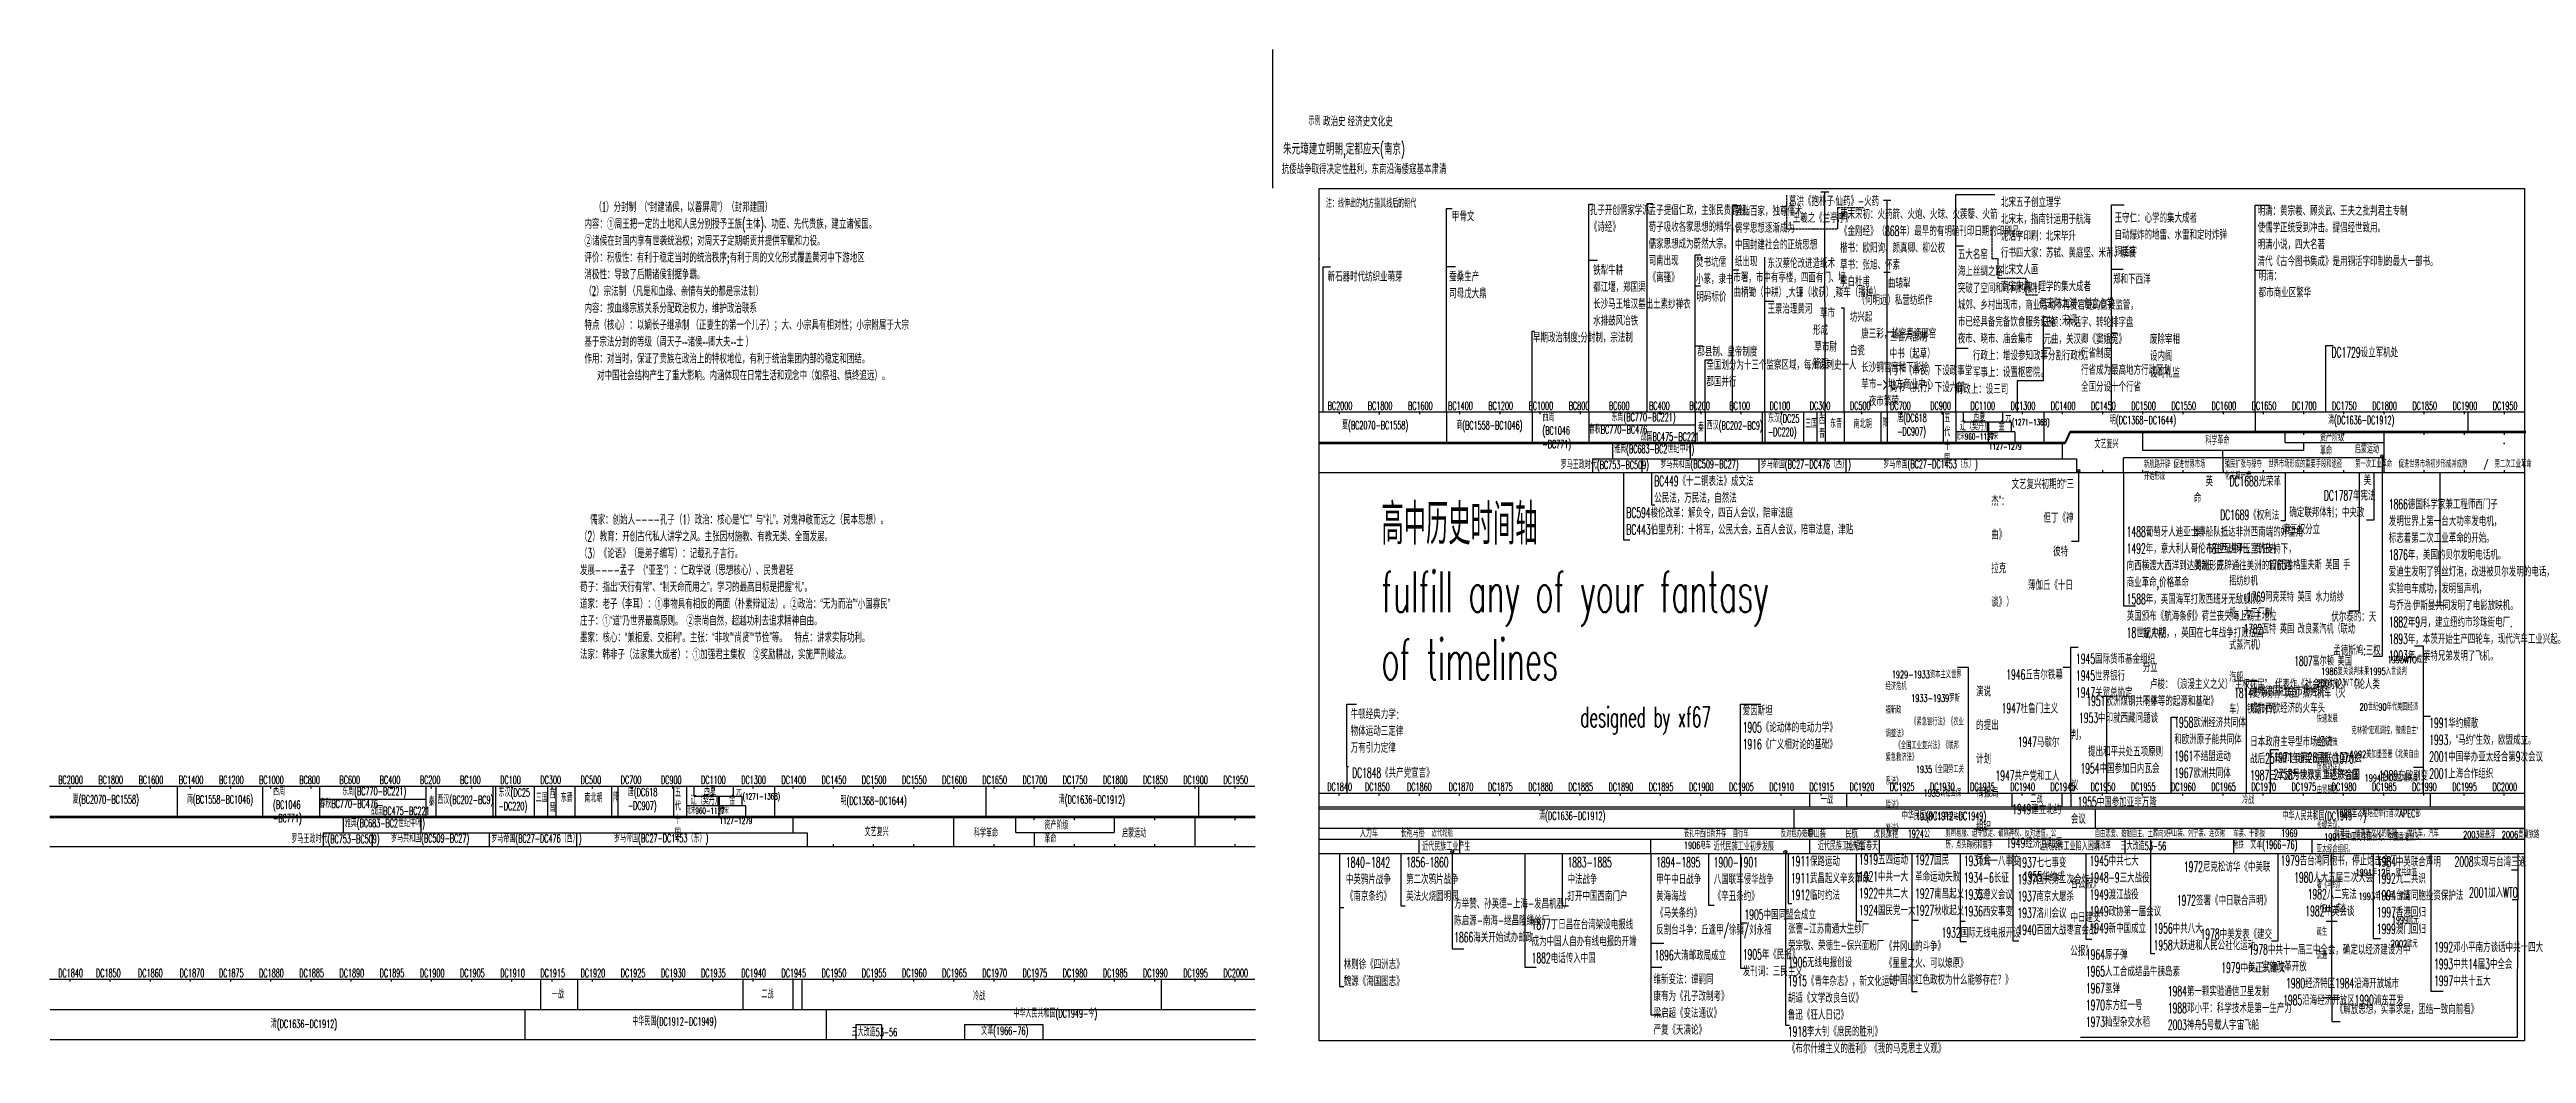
# Model space of a CAD drawing. Header units: inches. Extents: x 627 to 2413, y -83 to 336.
# Drawn here: x 630 to 1240, y 14 to 262 of the extents above; entities that cross this region are included whole.
import ezdxf

# ---------------------------------------------------------------- set-up
doc = ezdxf.new("R2010")
doc.units = ezdxf.units.IN
doc.header["$MEASUREMENT"] = 0
doc.linetypes.add('ACAD_ISO02W100', pattern=[15, 12, -3])
for name, color, linetype in [('line', 3, 'Continuous'), ('time_line', 1, 'Continuous'), ('word_for_text', 4, 'Continuous'), ('word_for_time', 2, 'Continuous'), ('政治', 3, 'Continuous'), ('文化', 4, 'Continuous'), ('经济', 2, 'Continuous'), ('虚线', 4, 'ACAD_ISO02W100')]:
    doc.layers.add(name, color=color, linetype=linetype)
doc.styles.add('HZTXT', font='simplex.shx', dxfattribs={"width": 0.55, "bigfont": 'HZTXT.SHX'})

msp = doc.modelspace()

# ---------------------------------------------------------------- texts
at = {"layer": 'time_line', "attachment_point": 1, "style": 'HZTXT'}
for s, insert, char_height, width in [('示例', (940.15, 245.13), 2, 7.2906), ('注：线伸出的地方指其线后的朝代', (944.45, 224.82), 2, 21.8431), ('BC2000', (944.87, 175.01), 2, 7.2906), ('BC1800', (954.77, 175.01), 2, 7.2906), ('BC1600', (964.67, 175.01), 2, 7.2906), ('BC1400', (974.57, 175.01), 2, 7.2906), ('BC1200', (984.47, 175.01), 2, 7.2906), ('BC1000', (994.37, 175.01), 2, 7.2906), ('西周(BC1046^J-BC771)', (997.8, 172.23), 2, 9.1846), ('BC800', (1004.27, 175.01), 2, 7.2906), ('BC600', (1014.17, 175.01), 2, 7.2906), ('东周(BC770-BC221)', (1014.81, 172.21), 2, 16.2307), ('BC400', (1024.07, 175.01), 2, 7.2906), ('BC200', (1033.97, 175.01), 2, 7.2906), ('BC100', (1043.87, 175.01), 2, 7.2906), ('东汉(DC25^J-DC220)', (1053.36, 171.89), 2, 8.8863), ('DC100', (1053.77, 175.01), 2, 7.2906), ('DC300', (1063.67, 175.01), 2, 7.2906), ('西晋', (1065.92, 171.47), 2, 1.1232), ('DC500', (1073.57, 175.01), 2, 7.2906), ('隋', (1081.61, 170.7), 2, 7.5763), ('DC700', (1083.47, 175.01), 2, 7.2906), ('唐(DC618^J-DC907)', (1085.23, 172.01), 2, 7.5763), ('DC900', (1093.37, 175.01), 2, 7.2906), ('五代十国', (1096.81, 171.85), 2, 2.7279), ('DC1100', (1103.27, 175.01), 2, 7.2906), ('西夏', (1103.95, 172.23), 2, 7.5763), ('{\\H1.3333x;元 }   ^I', (1111.87, 172.17), 1.5, 7.5763), ('DC1300', (1113.17, 175.01), 2, 7.2906), ('(1271-1368)', (1113.51, 170.7), 1.5, 7.5763), ('DC1400', (1123.07, 175.01), 2, 7.2906), ('DC1450', (1132.97, 175.01), 2, 7.2906), ('明(DC1368-DC1644)', (1137.62, 171.48), 2, 16.0517), ('DC1500', (1142.87, 175.01), 2, 7.2906), ('DC1550', (1152.77, 175.01), 2, 7.2906), ('DC1600', (1162.67, 175.01), 2, 7.2906), ('DC1650', (1172.57, 175.01), 2, 7.2906), ('DC1700', (1182.47, 175.01), 2, 7.2906), ('清(DC1636-DC1912)', (1191.4, 171.49), 2, 16.0517), ('DC1750', (1192.37, 175.01), 2, 7.2906), ('DC1800', (1202.27, 175.01), 2, 7.2906), ('DC1850', (1212.17, 175.01), 2, 7.2906), ('DC1900', (1222.07, 175.01), 2, 7.2906), ('DC1950', (1231.97, 175.01), 2, 7.2906), ('夏(BC2070-BC1558)', (948.42, 170.21), 2, 21.2619), ('商(BC1558-BC1046)', (976.56, 170.2), 2, 16.0517), ('春秋BC770-BC476', (1009.2, 169.14), 2, 16.6185), ('战国BC475-BC221', (1021.96, 167.38), 2, 14.8153), ('秦', (1036.13, 169.63), 2, 7.5763), ('西汉(BC202-BC9)', (1038.26, 170.12), 2, 15.9165), ('三国', (1062.53, 170.56), 2, 7.5763), ('东晋', (1068.67, 170.59), 2, 7.5763), ('南北朝', (1074.51, 170.5), 2, 7.5763), ('{\\H0.75x;北宋960-1127}', (1099.65, 167.17), 2, 9.357), ('辽（契丹）', (1100.69, 169.96), 2, 7.5763), ('南宋1127-1279', (1107.83, 167.2), 1.5, 8.282), ('金', (1110.19, 169.94), 2, 7.5763), ('罗马王政时代(BC753-BC509)', (1002.3, 160.45), 2, 27.7798), ('雅典(BC683-BC2世纪中叶)', (1015.46, 164.36), 2, 19.5338), ('罗马共和国(BC509-BC27)', (1026.86, 160.63), 2, 27.7798), ('罗马帝国(BC27-DC476（西）)', (1051.57, 160.59), 2, 55.332), ('罗马帝国(BC27-DC1453（东）)', (1081.82, 160.64), 2, 55.332), ('BC2000', (632.09, 82.83), 2, 7.2906), ('BC1800', (641.99, 82.83), 2, 7.2906), ('BC1600', (651.89, 82.83), 2, 7.2906), ('BC1400', (661.79, 82.83), 2, 7.2906), ('BC1200', (671.69, 82.83), 2, 7.2906), ('BC1000', (681.59, 82.83), 2, 7.2906), ('西周(BC1046^J-BC771)', (685.02, 80.05), 2, 9.1846), ('BC800', (691.49, 82.83), 2, 7.2906), ('BC600', (701.39, 82.83), 2, 7.2906), ('东周(BC770-BC221)', (702.04, 80.03), 2, 16.2307), ('BC400', (711.29, 82.83), 2, 7.2906), ('BC200', (721.19, 82.83), 2, 7.2906), ('BC100', (731.09, 82.83), 2, 7.2906), ('东汉(DC25^J-DC220)', (740.58, 79.71), 2, 8.8863), ('DC100', (740.99, 82.83), 2, 7.2906), ('DC300', (750.89, 82.83), 2, 7.2906), ('DC500', (760.79, 82.83), 2, 7.2906), ('DC700', (770.69, 82.83), 2, 7.2906), ('唐(DC618^J-DC907)', (772.45, 79.83), 2, 7.5763), ('DC900', (780.59, 82.83), 2, 7.2906), ('五代十国', (784.03, 79.67), 2, 2.7279), ('DC1100', (790.49, 82.83), 2, 7.2906), ('西夏', (791.17, 80.05), 2, 7.5763), ('{\\H1.3333x;元 }   ^I', (799.09, 79.98), 1.5, 7.5763), ('DC1300', (800.39, 82.83), 2, 7.2906), ('DC1400', (810.29, 82.83), 2, 7.2906), ('DC1450', (820.19, 82.83), 2, 7.2906), ('DC1500', (830.09, 82.83), 2, 7.2906), ('DC1550', (839.99, 82.83), 2, 7.2906), ('DC1600', (849.89, 82.83), 2, 7.2906), ('DC1650', (859.79, 82.83), 2, 7.2906), ('DC1700', (869.69, 82.83), 2, 7.2906), ('DC1750', (879.59, 82.83), 2, 7.2906), ('DC1800', (889.49, 82.83), 2, 7.2906), ('DC1850', (899.39, 82.83), 2, 7.2906), ('DC1900', (909.29, 82.83), 2, 7.2906), ('DC1950', (919.19, 82.83), 2, 7.2906), ('DC1840', (944.79, 81.12), 2, 7.2906), ('DC1850', (954.1, 81.12), 2, 7.2906), ('DC1860', (964.45, 81.12), 2, 7.2906), ('DC1870', (974.69, 81.12), 2, 7.2906), ('DC1875', (984.39, 81.12), 2, 7.2906), ('DC1880', (994.29, 81.12), 2, 7.2906), ('DC1885', (1004.19, 81.12), 2, 7.2906), ('DC1890', (1014.09, 81.12), 2, 7.2906), ('DC1895', (1023.99, 81.12), 2, 7.2906), ('DC1900', (1033.89, 81.12), 2, 7.2906), ('DC1905', (1043.79, 81.12), 2, 7.2906), ('DC1910', (1053.69, 81.12), 2, 7.2906), ('DC1915', (1063.59, 81.12), 2, 7.2906), ('DC1920', (1073.49, 81.12), 2, 7.2906), ('DC1925', (1083.39, 81.12), 2, 7.2906), ('DC1930', (1093.29, 81.12), 2, 7.2906), ('DC1935', (1103.19, 81.12), 2, 7.2906), ('DC1940', (1113.09, 81.12), 2, 7.2906), ('DC1945', (1122.99, 81.12), 2, 7.2906), ('DC1950', (1132.89, 81.12), 2, 7.2906), ('DC1955', (1142.79, 81.12), 2, 7.2906), ('DC1960', (1152.69, 81.12), 2, 7.2906), ('DC1965', (1162.59, 81.12), 2, 7.2906), ('DC1970', (1172.49, 81.12), 2, 7.2906), ('DC1975', (1182.39, 81.12), 2, 7.2906), ('DC1980', (1192.29, 81.12), 2, 7.2906), ('DC1985', (1202.19, 81.12), 2, 7.2906), ('DC1990', (1212.09, 81.12), 2, 7.2906), ('DC1995', (1221.99, 81.12), 2, 7.2906), ('DC2000', (1231.89, 81.12), 2, 7.2906), ('夏(BC2070-BC1558)', (635.64, 78.03), 2, 21.2619), ('商(BC1558-BC1046)', (663.78, 78.02), 2, 16.0517), ('春秋BC770-BC476', (696.42, 76.96), 2, 16.6185), ('战国BC475-BC221', (709.18, 75.2), 2, 14.8153), ('秦', (723.36, 77.45), 2, 7.5763), ('西汉(BC202-BC9)', (725.49, 77.94), 2, 15.9165), ('三国', (749.75, 78.38), 2, 7.5763), ('西晋', (753.14, 79.29), 2, 1.1232), ('东晋', (755.89, 78.41), 2, 7.5763), ('南北朝', (761.73, 78.32), 2, 7.5763), ('隋', (768.83, 78.52), 2, 7.5763), ('{\\H0.75x;北宋960-1127}', (786.87, 74.99), 2, 9.357), ('辽（契丹）', (787.92, 77.78), 2, 7.5763), ('南宋1127-1279', (795.05, 75.02), 1.5, 8.282), ('金', (797.41, 77.76), 2, 7.5763), ('(1271-1368)', (800.73, 78.52), 1.5, 7.5763), ('明(DC1368-DC1644)', (824.85, 77.7), 2, 16.0517), ('清(DC1636-DC1912)', (878.62, 77.98), 2, 16.0517), ('清(DC1636-DC1912)', (996.99, 73.99), 2, 16.0517), ('一战', (1066.4, 77.95), 2, 7.2906), ('中华民国(DC1912-DC1949)', (1086.36, 73.95), 2, 34.6672), ('二战', (1118.04, 78.15), 2, 7.2906), ('冷战', (1170.2, 77.89), 2, 7.2906), ('中华人民共和国(DC1949-今)', (1180.14, 73.93), 2, 34.6672), ('罗马王政时代(BC753-BC509)', (689.52, 68.27), 2, 27.7798), ('雅典(BC683-BC2世纪中叶)', (702.68, 72.18), 2, 19.5338), ('罗马共和国(BC509-BC27)', (714.08, 68.45), 2, 27.7798), ('罗马帝国(BC27-DC476（西）)', (738.79, 68.41), 2, 55.332), ('罗马帝国(BC27-DC1453（东）)', (769.04, 68.46), 2, 55.332), ('文艺复兴', (830.76, 69.98), 2, 7.2906), ('科学革命', (857.71, 69.69), 2, 7.2906), ('资产阶级革命', (875.07, 71.62), 2, 7.2906), ('启蒙运动', (894.21, 69.67), 2, 7.2906), ('DC1840', (632.09, 35.25), 2, 7.2906), ('DC1850', (641.4, 35.25), 2, 7.2906), ('DC1860', (651.76, 35.25), 2, 7.2906), ('DC1870', (661.99, 35.25), 2, 7.2906), ('DC1875', (671.69, 35.25), 2, 7.2906), ('DC1880', (681.59, 35.25), 2, 7.2906), ('DC1885', (691.49, 35.25), 2, 7.2906), ('DC1890', (701.39, 35.25), 2, 7.2906), ('DC1895', (711.29, 35.25), 2, 7.2906), ('DC1900', (721.19, 35.25), 2, 7.2906), ('DC1905', (731.09, 35.25), 2, 7.2906), ('DC1910', (740.99, 35.25), 2, 7.2906), ('DC1915', (750.89, 35.25), 2, 7.2906), ('DC1920', (760.79, 35.25), 2, 7.2906), ('DC1925', (770.69, 35.25), 2, 7.2906), ('DC1930', (780.59, 35.25), 2, 7.2906), ('DC1935', (790.49, 35.25), 2, 7.2906), ('DC1940', (800.39, 35.25), 2, 7.2906), ('DC1945', (810.29, 35.25), 2, 7.2906), ('DC1950', (820.19, 35.25), 2, 7.2906), ('DC1955', (830.09, 35.25), 2, 7.2906), ('DC1960', (839.99, 35.25), 2, 7.2906), ('DC1965', (849.89, 35.25), 2, 7.2906), ('DC1970', (859.79, 35.25), 2, 7.2906), ('DC1975', (869.69, 35.25), 2, 7.2906), ('DC1980', (879.59, 35.25), 2, 7.2906), ('DC1985', (889.49, 35.25), 2, 7.2906), ('DC1990', (899.39, 35.25), 2, 7.2906), ('DC1995', (909.29, 35.25), 2, 7.2906), ('DC2000', (919.19, 35.25), 2, 7.2906), ('一战', (753.71, 29.97), 2, 7.2906), ('二战', (805.35, 30), 2, 7.2906), ('冷战', (857.5, 29.54), 2, 7.2906), ('中华人民共和国(DC1949-今)', (867.44, 25.28), 2, 34.6672), ('清(DC1636-DC1912)', (684.48, 22.71), 2, 16.0517), ('中华民国(DC1912-DC1949)', (773.53, 23.32), 2, 34.6672), ('三大改造53-56', (827.58, 20.67), 2, 34.6672), ('文革(1966-76)', (859.5, 21.01), 2, 34.6672)]:
    msp.add_mtext(s, dxfattribs=dict(at, insert=insert, char_height=char_height, width=width))
at = {"layer": 'time_line'}
note = msp.add_mtext_dynamic_manual_height_columns('\\P', width=97.1457, gutter_width=3.42, heights=[5.5, 0], dxfattribs=dict(at, insert=(944.01, 226.03), char_height=2.84, attachment_point=1, style='HZTXT'))
at = {"layer": 'time_line', "insert": (958.11, 149.81), "char_height": 10, "attachment_point": 1, "style": 'HZTXT'}
msp.add_mtext_dynamic_manual_height_columns('高中历史时间轴^Jfulfill any of your fantasy of timelines\\P             {\\H0.5x;designed by xf67\\H3.5x; }', width=100.1485, gutter_width=10, heights=[0], dxfattribs=at)
at = {"layer": 'word_for_text', "attachment_point": 1, "style": 'HZTXT'}
for s, insert, char_height in [('\\pi-31.105,l31.105;{\\H0.875x;抗倭战争取得决定性胜利，东南沿海倭寇基本肃清}', (933.53, 233.6), 2.8438), ('\\pi2.4527;{\\H0.875x;（\\fTimes New Roman|b1|i0|c0|p18;1\\Fsimplex,hztxt|c134;）分封制 （“封建诸侯，以蕃屏周”）（封邦建国）\\P\\pi0;内容：\\fSimSun|b1|i0|c134|p2;①\\Fsimplex,hztxt|c134;周王把一定的土地和人民分别授予王族(主体)、功臣、先代贵族，建立诸候国。\\P\\fSimSun|b1|i0|c134|p2;②\\Fsimplex,hztxt|c134;诸候在封国内享有世袭统治权；对周天子定期朝贡并提供军赋和力役。 \\fTimes New Roman|b1|i0|c0|p18;\\P\\Fsimplex,hztxt|c134;评价：积极性：有利于稳定当时的统治秩序\\fTimes New Roman|b1|i0|c0|p18;;\\Fsimplex,hztxt|c134;有利于周的文化形式覆盖黄河中下游地区\\fTimes New Roman|b1|i0|c0|p18;   \\P\\Fsimplex,hztxt|c134;消极性：导致了后期诸侯割据争霸。\\fTimes New Roman|b1|i0|c0|p18;\\P\\Fsimplex,hztxt|c134;（\\fTimes New Roman|b1|i0|c0|p18;2\\Fsimplex,hztxt|c134;）宗法制\\fTimes New Roman|b1|i0|c0|p18; \\Fsimplex,hztxt|c134;（凡是和血缘、亲情有关的都是宗法制）\\fTimes New Roman|b1|i0|c0|p18;\\P\\pi-9.4555,l9.4555;\\Fsimplex,hztxt|c134;内容：按血缘宗族关系分配政治权力，维护政治联系\\fTimes New Roman|b1|i0|c0|p18;\\P\\pi-8.2113,l8.2113;\\Fsimplex,hztxt|c134;特点（核心）：以嫡长子继承制\\fTimes New Roman|b1|i0|c0|p18; \\Fsimplex,hztxt|c134;（正妻生的第一个儿子）；大、小宗具有相对性；小宗附属于大宗\\fTimes New Roman|b1|i0|c0|p18;\\P\\Fsimplex,hztxt|c134;\\C1;基于宗法分封的等级（周天子\\fTimes New Roman|b1|i0|c0|p18;--\\Fsimplex,hztxt|c134;诸侯\\fTimes New Roman|b1|i0|c0|p18;--\\Fsimplex,hztxt|c134;卿大夫\\fTimes New Roman|b1|i0|c0|p18;--\\Fsimplex,hztxt|c134;士\\fTimes New Roman|b1|i0|c0|p18; \\Fsimplex,hztxt|c134;）\\fTimes New Roman|b1|i0|c0|p18;\\P\\pi-7.0738,l7.0738;\\Fsimplex,hztxt|c134;\\C256;作用：对当时，保证了贵族在政治上的特权地位，有利于统治集团内部的稳定和团结。\\fTimes New Roman|b1|i0|c0|p18;\\P      \\Fsimplex,hztxt|c134;对中国社会结构产生了重大影响。内涵体现在日常生活和观念中（如祭祖、慎终追远）。}', (761.74, 224.23), 2.84375), ('\\pi2.5001;{\\H0.875x;儒家：创始人----孔子（1）政治：核心是“仁” 与“礼”。对鬼神敬而远之（民本思想）。\\P\\pi0;（2）教育：开创古代私人讲学之风。主张因材施教、有教无类、全面发展。\\P（3）《论语》（是弟子编写）：记载孔子言行。\\P发展----孟子 （“亚圣”）：仁政学说（思想核心）、民贵君轻\\P荀子：指出“天行有常”、“制天命而用之”。学习的最高目标是把握“礼”。\\P\\pi-26.222,l26.222;道家：老子（李耳）：\\fSimSun|b0|i0|c134|p2;①\\Fsimplex,hztxt|c134;事物具有相反的两面（朴素辩证法）。\\fSimSun|b0|i0|c134|p2;②\\Fsimplex,hztxt|c134;政治：“无为而治”“小国寡民”\\P\\pi-13.354,l13.354;庄子：\\fSimSun|b0|i0|c134|p2;①\\Fsimplex,hztxt|c134;“道”乃世界最高原则。 \\fSimSun|b0|i0|c134|p2;②\\Fsimplex,hztxt|c134;崇尚自然，超越功利去追求精神自由。\\P\\pi0,l0;墨家：核心：“兼相爱、交相利”。主张：“非攻”“尚贤”“节俭”等。  特点：讲求实际功利。\\P法家：韩非子（法家集大成者）：\\fSimSun|b0|i0|c134|p2;①\\Fsimplex,hztxt|c134;加强君主集权  \\fSimSun|b0|i0|c134|p2;②\\Fsimplex,hztxt|c134;奖励耕战，实施严刑峻法。}', (760.64, 147.22), 2.84375)]:
    msp.add_mtext(s, dxfattribs=dict(at, insert=insert, char_height=char_height))
at = {"layer": 'word_for_time', "insert": (933.89, 238.73), "char_height": 3.25, "attachment_point": 1, "style": 'HZTXT'}
msp.add_mtext('{\\H0.875x;朱元璋建立明朝,定都应天(南京)}', dxfattribs=at)
at = {"layer": '政治', "attachment_point": 1, "style": 'HZTXT'}
for s, insert, char_height, width in [('{\\H0.875x;政治史}', (943.75, 245.36), 2.8438, 92.558), ('{\\H0.875x;DC1729设立军机处}', (1192.25, 188.42), 2.8438, 21.8829), ('{\\H0.875x;英}', (1161.18, 156.66), 2.8438, 21.8829), ('\\pi8.7726;{\\H0.875x;DC1688光荣革命\\P\\pi6.4881;DC1689《权利法案》\\P\\pi3.2543;18世纪中叶，责任内阁制形成}', (1158.31, 156.66), 2.8438, 21.8829), ('\\pi10.174;{\\H0.875x;DC1787年宪法\\P\\pi1.6456;确定联邦体制；中央政府三权分立}', (1180.19, 153.16), 2.8438, 21.8829), ('{\\H0.875x;美}', (1200.16, 156.98), 2.8438, 21.8829), ('\\pi21.883;\\P\\pi7.4364;{\\H0.875x;1946丘吉尔铁幕演说\\P\\pi6.2834;1947杜鲁门主义的提出\\P\\pi10.27;1947马歇尔计划\\P\\pi4.7639;1947共产党和工人情报局\\P\\pi8.8912;1949建立北约组织\\P\\pi7.4256;1949经济互助委员会\\P\\pi11.596;1955华约成立}', (1104.66, 113.77), 2.8438, 21.8829), ('\\pi14.004;\\P\\pi3.8324;{\\H0.875x;1951欧洲煤钢共同体\\P\\pi2.0102;1953中印就西藏问题谈判，\\P\\pi4.2496;提出和平共处五项原则\\P\\pi2.3712;1954中国参加日内瓦会议\\P\\pi1.6869;1955中国参加亚非万隆会议}', (1128, 107.27), 2.8438, 21.8829), ('{\\H0.875x;^J1958欧洲经济共同体^J和欧洲原子能共同体^J1961不结盟运动\\P1967欧洲共同体}', (1153.48, 101.4), 2.8438, 21.8829), ('{\\H0.875x;1991华约解散^J1993，“马约”生效，欧盟成立。^J2001中国举办亚太经合第9次会议^J2001上海合作组织}', (1216.31, 97.11), 2.8438, 29.0966), ('{\\H0.875x;1971年第26届联合国大会2758号决议，重返联合国}', (1177.96, 88.59), 2.8438, 21.8829), ('{\\H0.875x;1989东欧剧变}', (1203.93, 84.17), 2.8438, 21.8829), ('文革(1966-76)', (1172.2, 66.88), 2, 34.6672), ('{\\H0.875x;1840-1842^J中英鸦片战争\\P\\pi-31.105,l31.105,t0;《南京条约》\\P}', (949.36, 62.76), 2.8438, 14.4273), ('\\pt0;{\\H0.875x;1856—1860^J第二次鸦片战争^J英法火烧圆明园\\P}', (964.2, 62.78), 2.8438, 50.1466), ('\\pt0;{\\H0.875x;1883-1885^J中法战争^J打开中国西南门户\\P}', (1003.96, 62.78), 2.8438, 50.1466), ('{\\H0.875x;1894-1895^J甲午中日战争^J黄海海战\\P\\pt0;《马关条约》^J反割台斗争：丘逢甲/徐骧/刘永福\\P}', (1025.82, 62.78), 2.8438, 50.1466), ('{\\H0.875x;1900-1901\\P八国联军侵华战争^J《辛丑条约》}', (1040, 62.78), 2.8438, 50.1466), ('{\\H0.875x;1911保路运动^J1911武昌起义辛亥革命^J1912临时约法}', (1059.02, 63.03), 2.8438, 50.1466), ('{\\H0.875x;1919五四运动\\P1921中共一大^J1922中共二大^J1924国民党一大}', (1075.8, 63.44), 2.8438, 50.1466), ('{\\H0.875x;1927国民^J革命运动失败^J1927南昌起义^J1927秋收起义}', (1089.63, 63.39), 2.8438, 50.1466), ('{\\H0.875x;1931九一八事变^J1934-6长征^J1935遵义会议^J1936西安事变}', (1101.63, 63.16), 2.8438, 50.1466), ('{\\H0.875x;1937七七事变^J1937国共第二次合作^J1937南京大屠杀\\P1937洛川会议^J1940百团大战枣宜会战}', (1114.84, 62.75), 2.8438, 50.1466), ('{\\H0.875x;1945中共七大^J1948-9三大战役^J1949渡江战役^J1949政协第一届会议^J1949新中国成立}', (1132.62, 63.16), 2.8438, 50.1466), ('\\pi27.961;{\\H0.875x;1972尼克松访华《中美联合公报》\\H1.1905x; \\H0.84x;\\P\\pi26.247;1972签署《中日联合声明》中日建交\\H1.127x; \\H0.88732x;\\P\\pi32.066;1978中美发表《建交公报》\\H1.1481x; \\H0.87097x;\\P\\pi37.196;1979中美正式建交\\H1.1411x; }', (1127.89, 61.7), 2.8438, 50.1983), ('\\pi13.82;{\\H0.875x;1979告台湾同胞书，停止炮击金门\\P\\pi17.16;1980人大五届三次大会\\P\\pi19.558; 1982八二宪法\\P\\pi19.914;1982中英会谈}', (1165.87, 63.22), 2.8438, 50.1466), ('{\\H0.875x;1984中英联合声明^J1992九二共识^J1994台湾同胞投资保护法^J1997香港回归^J1999澳门回归}', (1203.39, 62.95), 2.8438, 50.1466), ('{\\H0.875x;2008实现与台湾三通}', (1222.55, 62.95), 2.8438, 50.1466), ('{\\H0.875x;1905中国同盟会成立}', (1047.58, 49.9), 2.8438, 50.1466)]:
    msp.add_mtext(s, dxfattribs=dict(at, insert=insert, char_height=char_height, width=width))
at = {"layer": '政治', "char_height": 2.8438, "attachment_point": 1, "style": 'HZTXT'}
for s, insert in [('\\pi-31.105,l31.105;{\\H0.875x;早期政治制度:分封制，宗法制}', (995.46, 192.09)), ('\\pi-31.105,l31.105;{\\H0.875x;三省六部制^J中书（起草）^J门下（审议）下设政事堂^J尚书（执行）下设六部}', (1083.37, 192.28)), ('\\pi4.8935,l4.2301,t6.3984;{\\H0.875x;废除宰相^J设内阁^J设司礼监}', (1138.37, 191.71)), ('\\pi-31.105,l31.105;{\\H0.875x;郡县制、皇帝制度}', (1035.97, 188.62)), ('\\pi-31.105,l31.105;{\\H0.875x;全国划分为十三个监察区域，每州设刺史一人^J郡国并行}', (1038.21, 185.36)), ('\\pl4.2301,t6.3984;{\\H0.875x;行政上：增设参知政事分割行政权。^J军事上：设置枢密院。\\P\\pi-4.2301;财政上：设三司}', (1099.65, 187.69)), ('\\pi4.8935,l4.2301,t6.3984;{\\H0.875x;行省制度^J行省成为最高地方行政区划^J全国分设十个行省}', (1121.4, 188.26)), ('\\pi-31.105,l31.105;{\\H0.875x;BC449《十二铜表法》成文法^J公民法，万民法，自然法}', (1025.35, 156.72)), ('\\pi-31.105,l31.105;{\\H0.875x;BC594梭伦改革：解负令，四百人会议，陪审法庭^JBC443伯里克利：十将军，公民大会，五百人会议，陪审法庭，津贴}', (1018.48, 148.92)), ('\\pi-31.105,l31.105;{\\H0.875x;DC1848《共产党宣言》}', (950.9, 84.84))]:
    msp.add_mtext(s, dxfattribs=dict(at, insert=insert))
at = {"layer": '文化', "attachment_point": 1, "style": 'HZTXT'}
for s, insert, char_height, width in [('{\\H0.875x;文化史}', (955.37, 245.32), 2.8438, 126.8387), ('{\\H0.875x;葛洪《抱朴子·仙药》-火药^J 王羲之《兰亭序》}', (1058.54, 225.71), 2.8438, 126.8387), ('{\\H0.875x;甲骨文}', (975.48, 221.94), 2.8438, 126.8387), ('{\\H0.875x;孔子开创儒家学派^J《诗经》}', (1009.48, 223.49), 2.8438, 126.8387), ('{\\H0.875x;孟子提倡仁政，主张民贵君轻。^J荀子吸收各家思想的精华。^J儒家思想成为蔚然大宗。^J司南出现^J《离骚》}', (1023.97, 223.49), 2.8438, 126.8387), ('{\\H0.875x;罢黜百家，独尊儒术^J儒学思想逐渐成为^J中国封建社会的正统思想^J纸出现}', (1045.22, 223.26), 2.8438, 126.8387), ('{\\H0.875x;唐末宋初：火药箭、火炮、火球、火蒺藜、火箭^J《金刚经》（868年）最早的有明确刊印日期的印刷品。^J楷书：欧阳询、颜真卿、柳公权\\P草书：张旭、怀素^J李白杜甫}', (1071.13, 222.47), 2.8438, 126.8387), ('{\\H0.875x;北宋五子创立理学^J北宋末，指南针运用于航海^J泥活字印刷：北宋毕升^J行书四大家：苏轼、黄庭坚、米芾、蔡襄^J北宋文人画^J南宋朱熹：理学的集大成者^J          南宋陆九渊：创立心学^J                宋词}', (1110.79, 225.43), 2.84375, 126.8387), ('{\\H0.875x;王守仁：心学的集大成者^J自动爆炸的地雷、水雷和定时炸弹^J铜活字}', (1138.77, 221.57), 2.8438, 126.8387), ('{\\H0.875x;明清：黄宗羲、顾炎武、王夫之批判君主专制^J使儒学正统受到冲击。提倡经世致用。\\P明清小说，四大名著^J清代《古今图书集成》是用铜活字印制的最大一部书。}', (1174.01, 223.32), 2.8438, 126.8387), ('{\\H0.875x;焚书坑儒^J小篆，隶书}', (1035.64, 210.65), 2.8438, 126.8387), ('{\\H0.875x;东汉蔡伦改进造纸术}', (1053.27, 210.4), 2.8438, 126.8387), ('{\\H0.875x;王祯：木活字、转轮排字盘^J元曲，关汉卿《窦娥冤》}', (1121.26, 195.86), 2.8438, 126.8387), ('文艺复兴', (1133.81, 165.52), 2, 7.2906), ('科学革命', (1161.15, 166.4), 2, 7.2906), ('资产阶级革命', (1189.39, 167.23), 2, 7.2906), ('启蒙运动', (1197.98, 164.3), 2, 7.2906), ('\\pi5.0213;{\\H0.875x;文艺复兴初期的“三杰”：\\P\\pi12.888;但丁《神曲》\\P\\pi15.259;彼特拉克\\fSimSun|b0|i0|c134|p2;\\P\\pi9.0623;\\Fsimplex,hztxt|c134;薄伽丘《十日谈》）}', (1108.38, 155.98), 2.8438, 20.5388), ('\\pi46.464;{\\H0.875x;伏尔泰的：天赋人权\\P\\pi46.942;孟德斯鸠:三权分立\\P\\pi1.7547;卢梭：（浪漫主义之父）“主权在民”  代表作《社会契约论》《论人类不平等的起源和基础》}', (1145.73, 123.29), 2.8438, 58.609), ('{\\H0.875x;牛顿经典力学\\fSimSun|b0|i0|c134|p2;:\\P\\Fsimplex,hztxt|c134;物体运动三定律\\P万有引力定律}', (950.57, 99.31), 2.8438, 126.8387), ('{\\H0.875x;爱因斯坦\\P1905《论动体的电动力学》\\P1916《广义相对论的基础》}', (1047.15, 100.17), 2.8438, 126.8387), ('{\\H0.875x;林则徐《四洲志》\\P魏源《海国图志》}', (948.83, 37.66), 2.8438, 126.8387), ('{\\H0.875x;1905年《民报》\\P发刊词：三民主义}', (1047.16, 40.11), 2.8438, 126.8387), ('{\\H0.875x;《井冈山的斗争》^J《星星之火、可以燎原》^J《中国的红色政权为什么能够存在？》}', (1082.22, 42.16), 2.8438, 126.8387), ('{\\H0.875x;1964原子弹  \\fSimSun|b0|i0|c134|p2;\\P\\Fsimplex,hztxt|c134;1965人工合成结晶牛胰岛素 \\fSimSun|b0|i0|c134|p2;\\P\\Fsimplex,hztxt|c134;1967氢弹\\P1970东方红一号\\P1973籼型杂交水稻}', (1131.72, 40.07), 2.8438, 126.8387), ('{\\H0.875x;维新变法：谭嗣同\\P康有为《孔子改制考》\\P梁启超《变法通议》\\P严复《天演论》}', (1025.17, 33.98), 2.8438, 126.8387), ('{\\H0.875x;1915《青年杂志》，新文化运动^J胡适《文学改良刍议》\\P鲁迅《狂人日记》^J1918李大钊《庶民的胜利》^J《布尔什维主义的胜利》《我的马克思主义观》}', (1058.28, 33.54), 2.8438, 126.8387), ('{\\H0.875x;1984第一颗实验通信卫星发射\\P1988邓小平：科学技术是第一生产力\\P2003神舟5号载人宇宙飞船}', (1151.9, 31.03), 2.8438, 126.8387), ('{\\H0.875x;《解放思想，实事求是，团结一致向前看》}', (1193.28, 26.63), 2.8438, 126.8387)]:
    msp.add_mtext(s, dxfattribs=dict(at, insert=insert, char_height=char_height, width=width))
at = {"layer": '经济', "attachment_point": 1, "style": 'HZTXT'}
for s, insert, char_height, width in [('{\\H0.875x;经济史}', (949.79, 245.31), 2.8438, 113.5549), ('{\\H0.875x;五大名窑^J海上丝绸之路^J突破了空间和时间的限制^J城郊、乡村出现市，商业活动不再受官吏的直接监管，\\P市已经具备完备饮食服务设施^J夜市、晓市、庙会集市\\P}', (1100.16, 212.58), 2.8438, 51.9098), ('{\\H0.875x;明清：^J都市商业区繁华\\P}', (1174.29, 207.33), 2.8438, 61.6035), ('{\\H0.875x;          曲辕犁^J  （何明远）私营纺织作坊兴起^J   唐三彩，越窑青瓷邢窑白瓷^J   长沙铜官窑釉下彩绘^J   草市->地方商业中心\\P     夜市繁荣}', (1073.54, 205.48), 2.8438, 21.2986), ('{\\H0.875x;郑和下西洋\\P}', (1138.42, 206.5), 2.8438, 61.6035), ('\\pi-31.105,l31.105;{\\H0.875x;王景治理黄河}', (1053.24, 199.17), 2.8438, 28.2796), ('\\pi1.6962;{\\H0.875x;草市形成\\P\\pi0.30606;草市尉管理}', (1064.49, 198.1), 2.8438, 6.8902), ('{\\H0.875x;新航路开辟 促进世界市场开始形成}', (1146.03, 160.42), 2, 16.0517), ('{\\H0.875x;殖民扩张与掠夺  世界市场形成的重要手段和途径    第一次工业革命  促进世界市场初步形成并成熟     /  第二次工业革命   世界市场最终形成、一体化关键一步}', (1165.94, 160.52), 2, 81.9193), ('{\\H0.875x;1866德国科学家兼工程师西门子^J发明世界上第一台大功率发电机，^J标志着第二次工业革命的开始。\\P1876年，美国的贝尔发明电话机。\\P爱迪生发明了钨丝灯泡，改进被贝尔发明的电话，\\P实验电车成功，发明留声机，\\P与乔治·伊斯曼共同发明了电影放映机。\\P1882年9月，建立纽约市珍珠街电厂.\\P1893年，本茨开始生产四轮车，现代汽车工业兴起。\\P1903年，莱特兄弟发明了飞机。}', (1206.34, 151.01), 2.8438, 41.3065), ('{\\H0.875x;1488葡萄牙人迪亚士率船队抵达非洲西南端的好望角\\P1492年，意大利人哥伦布在西班牙王室的支持下，向西横渡大西洋到达美洲，开辟通往美洲的新航路\\P商业革命,价格革命\\P1588年，英国海军打败西班牙无敌舰队。\\P英国颁布《航海条例》荷兰丧失海上霸主地位\\P18世纪中期，，英国在七年战争打败法国}', (1141.76, 144.24), 2.8438, 42.8189), ('\\pi9.5501;{\\H0.83333x;1765哈格里夫斯 英国 手摇纺纱机\\P\\pi4.429;1769阿克莱特 英国 水力纺纱机、大工厂制\\P\\pi3.6182;1782瓦特 英国 改良蒸汽机（联动式蒸汽机） \\P\\pi16.057;1807富尔顿 美国 汽船\\P\\pi1.2905;1814史蒂芬孙 英国 蒸汽机车（火车） 铁路时代}', (1167.01, 136.03), 2.8438, 31.1187), ('{\\H0.875x;1945国际货币基金组织\\P1945世界银行\\C0;\\P\\C256;1947关贸总协定}', (1129.28, 112.92), 2.8438, 42.8189), ('\\pi25.737;{\\H0.875x;\\P\\pi17.494;1995WTO成立\\P\\pi1.1451;1986复关谈判未果1995入世谈判2001加入ＷＴＯ\\P\\pi25.737;\\P\\pi10.596;20世纪90年代美国经济快速发展\\P\\pi8.5787;克林顿“宏观调控，微观自主”经济政策\\P\\pi8.1724;1992美加墨签署《北美自由贸易协定》\\P\\pi11.84;1994生效成立北美自由贸易区\\P\\pi25.737;\\P\\pi4.6335;1989年，堪培拉举行首次APEC部长级会议。\\P\\pi1.8835;1991年中国同中国台北、中国香港加入亚太经合组织。\\P\\pi25.737;\\P\\pi9.5932;1991年12月，欧共体签署《马约》\\P\\pi10.344;1993年11月，欧盟（EU）成立\\P\\pi18.517;1999欧元诞生\\P\\pi18.266;2002欧元流通}', (1188.56, 115.27), 2, 25.737), ('\\pi1.5466;{\\H0.875x;1929-1933资本主义世界经济危机\\P\\pi6.3212;1933-1939罗斯福新政\\P\\pi6.3096;《紧急银行法》《农业调整法》\\P\\pi2.4596;《全国工业复兴法》《联邦紧急救济法》\\P\\pi7.4645;1935《全国劳工关系法》\\P\\pi9.3895;1935《社会保险法》\\P\\pi7.4645;1938《公平劳动标准法》}', (1082.34, 108.67), 2, 19.2541), ('{\\H0.875x;联邦德国社会市场经济\\P成为西欧经济的火车头\\P\\P日本政府主导型市场经济\\P战后25年即赶超英法德（1970）\\P1987日本成为世界第二经济强国}', (1172.19, 104.98), 2.8438, 42.8189), ('人力车       长袍马褂', (952.81, 69.69), 2, 16.0517), ('{\\H0.875x;近代轮船}', (970.51, 69.61), 2, 16.0517), ('{\\H0.875x;丧礼中西旧新并存  自行车  1906电车}', (1032.67, 69.48), 2, 18.6417), ('{\\H0.875x;反对包办婚姻}', (1056.56, 69.45), 2, 16.0517), ('中山装', (1063.17, 69.57), 2, 16.0517), ('民航     改良旗袍   1924公共汽车', (1072.54, 69.56), 2, 21.1354), ('{\\H0.875x;剪辫易服、迫令放足、破除神权、反对迷信，公历，点头鞠躬和握手}', (1097.12, 69.6), 2, 29.4667), ('{\\H0.875x;自由恋爱、婚姻自主。土葬向火葬改革}', (1133.92, 69.46), 2, 18.4778), ('{\\H0.875x;中山装、列宁装、连衣裙}', (1151.64, 69.6), 2, 16.0517), ('{\\H0.875x;军装、干部服     1969地铁}', (1168.02, 69.58), 2, 16.0517), ('{\\H0.875x;受港台、欧美等文化的影响   摩托车，汽车}', (1192.86, 69.52), 2, 24.8948), ('{\\H0.875x;2003磁悬浮  2006青藏铁路}', (1224.65, 69.23), 2, 24.8948), ('近代民族工业产生', (968.15, 66.39), 2, 16.0517), ('近代民族工业初步发展', (1040, 66.41), 2, 16.0517), ('近代民族工业短暂春天', (1065.66, 66.51), 2, 16.0517), ('近代民族工业陷入困境', (1120.28, 66.46), 2, 16.0517), ('三大改造53-56', (1140.27, 66.54), 2, 34.6672), ('{\\H0.875x;2001加入WTO }', (1226.13, 55.36), 2.8438, 42.8189), ('{\\H0.875x;方举赞、孙英德-上海-发昌机器厂 \\P陈启源-南海-继昌隆缫丝厂\\P1866海关开始试办邮政}', (976.06, 52.6), 2.8438, 42.8189), ('{\\H0.875x;1877丁日昌在台湾架设电报线^J成为中国人自办有线电报的开端^J1882电话传入中国}', (995.14, 47.49), 2.8438, 42.8189), ('{\\H0.875x;张謇-江苏南通大生纱厂  \\P荣宗敬、荣德生-保兴面粉厂\\P1906无线电报创设}', (1058.32, 46.45), 2.8438, 42.8189), ('{\\H0.875x;1932国际无线电报开设}', (1096.16, 45.46), 2.8438, 42.8189), ('{\\H0.875x;1956中共八大^J1958大跃进和人民公社化运动}', (1148.4, 46.51), 2.8438, 42.8189), ('{\\H0.875x;1896大清邮政局成立}', (1025.44, 39.88), 2.8438, 42.8189), ('\\pi0.50603;{\\H0.875x;1978中共十一届三中全会，确定以经济建设为中心，实施改革开放\\P\\pi9.6946;1980经济特区1984沿海开放城市\\P\\pi8.978;1985沿海经济开放区1990浦东开发}', (1171.34, 41.29), 2.8438, 42.8189), ('{\\H0.875x;1992邓小平南方谈话中共十四大^J1993中共14届3中全会\\P1997中共十五大}', (1217.5, 41.88), 2.8438, 42.8189)]:
    msp.add_mtext(s, dxfattribs=dict(at, insert=insert, char_height=char_height, width=width))
at = {"layer": '经济', "char_height": 2.8438, "attachment_point": 1, "style": 'HZTXT'}
for s, insert in [('\\pi-31.105,l31.105;{\\H0.875x;铁犁牛耕^J都江堰，郑国渠^J长沙马王堆汉墓出土素纱禅衣^J水排鼓风冶铁}', (1010.29, 208.66)), ('\\pi-31.105,l31.105;{\\H0.875x;新石器时代纺织业萌芽}', (944.85, 207.1)), ('\\pi-31.105,l31.105;{\\H0.875x;蚕桑生产^J司母戊大鼎}', (974.82, 207.1)), ('\\pi-31.105,l31.105;{\\H0.875x;明码标价}', (1035.74, 202.13)), ('\\pi-31.105,l31.105;{\\H0.875x;市署，市中有亭楼，四面有门、墙}', (1044.84, 206.87)), ('\\pi-31.105,l31.105;{\\H0.875x;曲柄锄（中耕）.大镰（收获）.耧车（播种）}', (1044.88, 203.25))]:
    msp.add_mtext(s, dxfattribs=dict(at, insert=insert))

# ---------------------------------------------------------------- linework, layer by layer
at = {"layer": 'Defpoints', "color": 7}
msp.add_lwpolyline([(942.8, 227.56), (1239.8, 227.56), (1239.8, 17.56), (942.8, 17.56)], close=True, dxfattribs=at)
at = {"layer": 'line'}
msp.add_line((931.35, 227.64), (931.35, 261.77), dxfattribs=at)
at = {"layer": 'time_line'}
for p, q in [((942.72, 172.49), (1239.72, 172.49)), ((947.69, 172.49), (947.69, 171.9)), ((957.59, 172.49), (957.59, 171.9)), ((957.59, 172.44), (957.59, 171.85)), ((967.49, 172.49), (967.49, 171.91)), ((974.15, 172.49), (974.15, 165.04)), ((977.39, 172.49), (977.39, 171.9)), ((987.29, 172.49), (987.29, 171.9)), ((995.23, 172.49), (995.23, 165.04)), ((997.19, 172.49), (997.19, 171.9)), ((1007.09, 172.49), (1007.09, 171.9)), ((1009.2, 172.49), (1009.2, 165.04)), ((1016.99, 172.49), (1016.99, 171.9)), ((1026.89, 172.49), (1026.89, 171.9)), ((1035.47, 172.49), (1035.47, 165.04)), ((1036.79, 172.49), (1036.79, 171.9)), ((1037.91, 172.49), (1037.91, 165.04)), ((1046.69, 172.49), (1046.69, 171.9)), ((1051.96, 172.49), (1051.96, 165.04)), ((1052.58, 172.49), (1052.58, 165.04)), ((1056.59, 172.49), (1056.59, 171.9)), ((1062.12, 172.49), (1062.12, 165.1)), ((1065.39, 172.49), (1065.39, 165.04)), ((1066.49, 172.49), (1066.49, 171.9)), ((1067.44, 172.49), (1067.44, 165.04)), ((1072.13, 172.49), (1072.13, 165.04)), ((1076.39, 172.49), (1076.39, 171.9)), ((1081.21, 172.49), (1081.21, 165.04)), ((1082.72, 172.49), (1082.72, 165.04)), ((1086.29, 172.49), (1086.29, 171.9)), ((1096.19, 172.49), (1096.19, 171.9)), ((1096.5, 172.49), (1096.5, 165.04)), ((1099.65, 172.49), (1099.65, 165.04)), ((1101.53, 170.03), (1101.53, 172.49)), ((1106.09, 172.49), (1106.09, 171.9)), ((1111.14, 172.49), (1111.14, 170.03)), ((1115.99, 172.49), (1115.99, 171.9)), ((1121.36, 172.49), (1121.36, 165.04)), ((1125.89, 172.49), (1125.89, 171.9)), ((1135.79, 172.49), (1135.79, 171.9)), ((1145.69, 172.49), (1145.69, 171.9)), ((1155.59, 172.49), (1155.59, 171.9)), ((1165.49, 172.49), (1165.49, 171.9)), ((1173.45, 172.49), (1173.45, 167.77)), ((1175.39, 172.49), (1175.39, 171.9)), ((1185.29, 172.49), (1185.29, 171.9)), ((1195.19, 172.49), (1195.19, 171.9)), ((1205.09, 172.49), (1205.09, 171.9)), ((1214.99, 172.49), (1214.99, 171.9)), ((1224.89, 172.49), (1224.89, 171.9)), ((1225.82, 172.49), (1225.82, 167.77)), ((1234.79, 172.49), (1234.79, 171.9)), ((942.8, 165.04), (1126.62, 165.04)), ((1009.2, 169.29), (1035.47, 169.29)), ((1114.19, 167.62), (1099.63, 167.62)), ((1101.53, 170.03), (1113.3, 170.03)), ((1107.41, 170.03), (1107.41, 167.62)), ((1107.62, 167.62), (1107.62, 165.04)), ((1107.68, 170.03), (1107.68, 167.62)), ((1113.3, 170.03), (1113.3, 167.62)), ((1114.19, 167.62), (1114.19, 165.04)), ((1126.62, 165.04), (1127.8, 167.77)), ((1127.8, 167.43), (1126.64, 164.71)), ((1127.8, 167.77), (1240.14, 167.77)), ((1127.8, 167.43), (1240.14, 167.43)), ((1185.29, 167.43), (1185.29, 166.85)), ((1195.19, 167.43), (1195.19, 166.85)), ((1205.09, 167.43), (1205.09, 166.85)), ((1214.99, 167.43), (1214.99, 166.85)), ((1224.89, 167.43), (1224.89, 166.84)), ((1234.79, 167.43), (1234.79, 166.85)), ((942.8, 164.71), (1126.64, 164.71)), ((1010.15, 160.94), (1056.14, 160.94)), ((1010.15, 160.94), (1010.15, 157.6)), ((1015.04, 164.71), (1015.04, 160.94)), ((1022.25, 160.94), (1022.25, 157.6)), ((1034.18, 164.71), (1034.18, 160.94)), ((1051.08, 160.94), (1051.08, 157.6)), ((1056.14, 160.94), (1129.42, 160.94)), ((1072.54, 160.94), (1072.54, 157.6)), ((1129.42, 160.94), (1129.42, 157.6)), ((942.8, 157.6), (1129.42, 157.6)), ((1129.42, 157.6), (1239.8, 157.6)), ((1135.79, 158.18), (1135.79, 157.59)), ((1145.69, 158.18), (1145.69, 157.59)), ((1155.59, 158.18), (1155.59, 157.59)), ((1165.49, 158.18), (1165.49, 157.59)), ((1175.39, 158.18), (1175.39, 157.59)), ((1185.29, 158.18), (1185.29, 157.59)), ((1195.19, 158.18), (1195.19, 157.59)), ((1205.09, 158.18), (1205.09, 157.6)), ((1214.99, 158.18), (1214.99, 157.59)), ((1224.89, 158.18), (1224.89, 157.59)), ((1234.79, 158.18), (1234.79, 157.59)), ((629.94, 80.31), (926.94, 80.31)), ((634.91, 80.31), (634.91, 79.72)), ((644.81, 80.31), (644.81, 79.72)), ((644.81, 80.26), (644.81, 79.67)), ((654.71, 80.31), (654.71, 79.72)), ((661.37, 80.31), (661.37, 72.86)), ((664.61, 80.31), (664.61, 79.72)), ((674.51, 80.31), (674.51, 79.72)), ((682.45, 80.31), (682.45, 72.86)), ((684.41, 80.31), (684.41, 79.72)), ((694.31, 80.31), (694.31, 79.72)), ((696.42, 80.31), (696.42, 72.86)), ((704.21, 80.31), (704.21, 79.72)), ((714.11, 80.31), (714.11, 79.72)), ((722.69, 80.31), (722.69, 72.86)), ((724.01, 80.31), (724.01, 79.72)), ((725.13, 80.31), (725.13, 72.86)), ((733.91, 80.31), (733.91, 79.72)), ((739.18, 80.31), (739.18, 72.86)), ((739.8, 80.31), (739.8, 72.86)), ((743.81, 80.31), (743.81, 79.72)), ((749.35, 80.31), (749.35, 72.92)), ((752.61, 80.31), (752.61, 72.86)), ((753.71, 80.31), (753.71, 79.72)), ((754.67, 80.31), (754.67, 72.86)), ((759.36, 80.31), (759.36, 72.86)), ((763.61, 80.31), (763.61, 79.72)), ((768.43, 80.31), (768.43, 72.86)), ((769.94, 80.31), (769.94, 72.86)), ((773.51, 80.31), (773.51, 79.72)), ((783.41, 80.31), (783.41, 79.72)), ((783.72, 80.31), (783.72, 72.86)), ((786.87, 80.31), (786.87, 72.86)), ((788.75, 77.85), (788.75, 80.31)), ((793.31, 80.31), (793.31, 79.72)), ((798.36, 80.31), (798.36, 77.85)), ((803.21, 80.31), (803.21, 79.72)), ((808.58, 80.31), (808.58, 72.86)), ((813.11, 80.31), (813.11, 79.72)), ((823.01, 80.31), (823.01, 79.72)), ((832.91, 80.31), (832.91, 79.72)), ((842.81, 80.31), (842.81, 79.72)), ((852.71, 80.31), (852.71, 79.72)), ((860.67, 80.31), (860.67, 72.86)), ((862.61, 80.31), (862.61, 79.72)), ((872.51, 80.31), (872.51, 79.72)), ((882.41, 80.31), (882.41, 79.72)), ((892.31, 80.31), (892.31, 79.72)), ((902.21, 80.31), (902.21, 79.72)), ((912.11, 80.31), (912.11, 79.72)), ((913.04, 80.31), (913.04, 72.86)), ((922.01, 80.31), (922.01, 79.72)), ((696.42, 77.11), (722.69, 77.11)), ((801.41, 75.44), (786.85, 75.44)), ((788.75, 77.85), (800.52, 77.85)), ((794.63, 77.85), (794.63, 75.44)), ((794.84, 75.44), (794.84, 72.86)), ((794.9, 77.85), (794.9, 75.44)), ((800.52, 77.85), (800.52, 75.44)), ((801.41, 75.44), (801.41, 72.86)), ((942.64, 78.6), (1239.64, 78.6)), ((942.8, 75.23), (1239.8, 75.23)), ((942.8, 74.7), (1239.8, 74.7)), ((947.61, 78.6), (947.61, 78.01)), ((957.51, 78.6), (957.51, 78.01)), ((967.41, 78.6), (967.41, 78.01)), ((977.31, 78.6), (977.31, 78.01)), ((987.21, 78.6), (987.21, 78.01)), ((997.11, 78.6), (997.11, 78.01)), ((1007.01, 78.6), (1007.01, 78.01)), ((1016.91, 78.6), (1016.91, 78.01)), ((1026.81, 78.6), (1026.81, 78.01)), ((1036.71, 78.6), (1036.71, 78.01)), ((1046.61, 78.6), (1046.61, 78.01)), ((1056.51, 78.6), (1056.51, 78.01)), ((1059.76, 74.73), (1059.76, 69.92)), ((1063.59, 78.6), (1063.59, 75.23)), ((1066.41, 78.6), (1066.41, 78.01)), ((1072.71, 78.6), (1072.71, 75.23)), ((1076.31, 78.6), (1076.31, 78.01)), ((1086.21, 78.6), (1086.21, 78.01)), ((1096.11, 78.6), (1096.11, 78.01)), ((1106.01, 78.6), (1106.01, 78.01)), ((1113.47, 78.6), (1113.47, 75.23)), ((1115.91, 78.6), (1115.91, 78.01)), ((1125.81, 78.6), (1125.81, 78.01)), ((1125.81, 78.31), (1125.81, 75.23)), ((1128, 78.6), (1128, 75.23)), ((1133.98, 74.7), (1133.98, 69.92)), ((1135.71, 78.6), (1135.71, 78.01)), ((1145.61, 78.6), (1145.61, 78.01)), ((1155.51, 78.6), (1155.51, 78.01)), ((1165.41, 78.6), (1165.41, 78.01)), ((1175.31, 78.6), (1175.31, 78.01)), ((1185.21, 78.6), (1185.21, 78.01)), ((1195.11, 78.6), (1195.11, 78.01)), ((1205.01, 78.6), (1205.01, 78.01)), ((1214.91, 78.6), (1214.91, 78.01)), ((1216.56, 78.6), (1216.56, 75.23)), ((1224.81, 78.6), (1224.81, 78.01)), ((1234.71, 78.6), (1234.71, 78.01)), ((630.02, 72.86), (927.02, 72.86)), ((630.02, 72.53), (927.02, 72.53)), ((697.38, 68.76), (743.36, 68.76)), ((697.38, 68.76), (697.38, 65.42)), ((702.26, 72.53), (702.26, 68.76)), ((709.47, 68.76), (709.47, 65.42)), ((721.4, 72.53), (721.4, 68.76)), ((738.3, 68.76), (738.3, 65.42)), ((743.36, 68.76), (816.64, 68.76)), ((759.76, 68.76), (759.76, 65.42)), ((813.11, 72.53), (813.11, 68.76)), ((816.64, 68.76), (816.64, 65.42)), ((852.71, 72.53), (852.72, 65.42)), ((868.01, 68.91), (868.01, 72.53)), ((868.01, 68.91), (892.31, 68.91)), ((872.51, 72.53), (872.51, 71.94)), ((872.52, 68.91), (872.52, 66)), ((882.41, 72.53), (882.41, 71.94)), ((892.31, 72.53), (892.31, 71.94)), ((892.31, 72.53), (892.31, 68.91)), ((902.21, 72.53), (902.21, 71.94)), ((912.11, 72.53), (912.11, 71.94)), ((912.11, 72.53), (912.12, 65.42)), ((922.01, 72.53), (922.01, 71.94)), ((630.02, 65.42), (816.64, 65.42)), ((816.64, 65.42), (927.02, 65.42)), ((823.02, 66), (823.02, 65.41)), ((832.92, 66), (832.92, 65.41)), ((842.82, 66), (842.82, 65.41)), ((852.72, 66), (852.72, 65.41)), ((862.62, 66), (862.62, 65.41)), ((872.52, 66), (872.52, 65.41)), ((882.42, 66), (882.42, 65.41)), ((892.32, 66), (892.32, 65.41)), ((902.22, 66), (902.22, 65.41)), ((912.12, 66), (912.12, 65.41)), ((922.02, 66), (922.02, 65.41)), ((942.8, 63.7), (1239.8, 63.7)), ((1156.92, 63.7), (1176.24, 63.7)), ((629.94, 32.73), (926.94, 32.73)), ((634.91, 32.73), (634.91, 32.14)), ((644.81, 32.73), (644.81, 32.14)), ((654.71, 32.73), (654.71, 32.14)), ((664.61, 32.73), (664.61, 32.14)), ((674.51, 32.73), (674.51, 32.14)), ((684.41, 32.73), (684.41, 32.14)), ((694.31, 32.73), (694.31, 32.14)), ((704.21, 32.73), (704.21, 32.14)), ((714.11, 32.73), (714.11, 32.14)), ((724.01, 32.73), (724.01, 32.14)), ((733.91, 32.73), (733.91, 32.14)), ((743.81, 32.73), (743.81, 32.14)), ((750.89, 32.73), (750.89, 25.28)), ((753.71, 32.73), (753.71, 32.14)), ((760.02, 32.73), (760.02, 25.28)), ((763.61, 32.73), (763.61, 32.14)), ((773.51, 32.73), (773.51, 32.14)), ((783.41, 32.73), (783.41, 32.14)), ((793.31, 32.73), (793.31, 32.14)), ((800.77, 32.73), (800.77, 25.28)), ((803.21, 32.73), (803.21, 32.14)), ((813.11, 32.73), (813.11, 32.14)), ((813.11, 32.44), (813.11, 25.28)), ((815.31, 32.73), (815.31, 25.28)), ((823.01, 32.73), (823.01, 32.14)), ((832.91, 32.73), (832.91, 32.14)), ((842.81, 32.73), (842.81, 32.14)), ((852.71, 32.73), (852.71, 32.14)), ((862.61, 32.73), (862.61, 32.14)), ((872.51, 32.73), (872.51, 32.14)), ((882.41, 32.73), (882.41, 32.14)), ((892.31, 32.73), (892.31, 32.14)), ((902.21, 32.73), (902.21, 32.14)), ((903.86, 32.73), (903.86, 25.28)), ((912.11, 32.73), (912.11, 32.14)), ((922.01, 32.73), (922.01, 32.14)), ((630.11, 25.28), (927.11, 25.28)), ((747.06, 25.28), (747.06, 17.84)), ((821.29, 25.28), (821.29, 17.84)), ((828.61, 21.56), (828.61, 17.84)), ((828.61, 21.56), (834.95, 21.56)), ((834.95, 21.56), (834.95, 17.84)), ((855.35, 21.56), (855.35, 17.84)), ((855.35, 21.56), (874.67, 21.56)), ((874.67, 21.56), (874.67, 17.84)), ((630.11, 17.84), (927.11, 17.84)), ((844.22, 17.84), (863.54, 17.84))]:
    msp.add_line(p, q, dxfattribs=at)
at = {"layer": 'time_line', "color": 6}
msp.add_point((942.8, 210.19), dxfattribs=at)
at = {"layer": 'time_line'}
for p in [(957.59, 172.49), (957.59, 172.49), (967.49, 172.49), (967.49, 172.49), (977.39, 172.49), (977.39, 172.49), (987.29, 172.49), (997.19, 172.49), (1007.09, 172.49), (1016.99, 172.49), (1026.89, 172.49), (1036.79, 172.49), (1046.69, 172.49), (1056.59, 172.49), (1066.49, 172.49), (1076.39, 172.49), (1086.29, 172.49), (1096.19, 172.49), (1106.09, 172.49), (1115.99, 172.49), (1125.89, 172.49), (1135.79, 172.49), (1145.69, 172.49), (1155.59, 172.49), (1165.49, 172.49), (1175.39, 172.49), (1185.29, 172.49), (1195.19, 172.49), (1205.09, 172.49), (1214.99, 172.49), (1224.89, 172.49), (1234.79, 172.49), (1234.79, 164.71), (644.81, 80.31), (644.81, 80.31), (654.71, 80.31), (654.71, 80.31), (664.61, 80.31), (664.61, 80.31), (674.51, 80.31), (684.41, 80.31), (694.31, 80.31), (704.21, 80.31), (714.11, 80.31), (724.01, 80.31), (733.91, 80.31), (743.81, 80.31), (753.71, 80.31), (763.61, 80.31), (773.51, 80.31), (783.41, 80.31), (793.31, 80.31), (803.21, 80.31), (813.11, 80.31), (823.01, 80.31), (832.91, 80.31), (842.81, 80.31), (852.71, 80.31), (862.61, 80.31), (872.51, 80.31), (882.41, 80.31), (892.31, 80.31), (902.21, 80.31), (912.11, 80.31), (922.01, 80.31), (1086.21, 78.6), (1096.11, 78.6), (1106.01, 78.6), (1115.91, 78.6), (1125.81, 78.6), (1135.71, 78.6), (1145.61, 78.6), (1155.51, 78.6), (1165.41, 78.6), (1175.31, 78.6), (1185.21, 78.6), (1195.11, 78.6), (1205.01, 78.6), (1214.91, 78.6), (1224.81, 78.6), (1234.71, 78.6), (922.01, 72.53), (773.51, 32.73), (783.41, 32.73), (793.31, 32.73), (803.21, 32.73), (813.11, 32.73), (823.01, 32.73), (832.91, 32.73), (842.81, 32.73), (852.71, 32.73), (862.61, 32.73), (872.51, 32.73), (882.41, 32.73), (892.31, 32.73), (902.21, 32.73), (912.11, 32.73), (922.01, 32.73)]:
    msp.add_point(p, dxfattribs=at)
at = {"layer": '政治'}
for p, q in [((995.23, 192.09), (995.23, 192.35)), ((995.23, 192.35), (995.88, 192.35)), ((995.23, 172.49), (995.23, 192.09)), ((1082.72, 172.49), (1082.72, 192.23)), ((1082.72, 192.23), (1083.82, 192.23)), ((1099.65, 172.49), (1099.65, 192.24)), ((1138.05, 172.49), (1138.05, 191.96)), ((1138.05, 191.96), (1139.4, 191.96)), ((1035.47, 172.49), (1035.47, 188.74)), ((1035.47, 188.74), (1037.33, 188.74)), ((1037.91, 172.49), (1037.91, 185.36)), ((1037.91, 185.36), (1039.67, 185.36)), ((1099.65, 188.23), (1102.68, 188.23)), ((1121.26, 180.13), (1121.26, 188.26)), ((1121.26, 188.26), (1123.07, 188.26)), ((1190.84, 188.41), (1190.84, 188.82)), ((1190.84, 188.82), (1192.65, 188.82)), ((1190.84, 172.49), (1190.84, 188.41)), ((1112.32, 180.13), (1112.32, 180.13)), ((1121.26, 180.13), (1114.76, 180.13)), ((1114.76, 180.13), (1114.76, 172.49)), ((1017.75, 157.6), (1017.75, 141.01)), ((1024.66, 157.6), (1024.66, 149.99)), ((1180.82, 157.6), (1180.82, 145.62)), ((1202.63, 157.6), (1202.63, 145.86)), ((1024.66, 149.99), (1024.66, 149.62)), ((1024.66, 149.62), (1025.47, 149.62)), ((1017.75, 141.01), (1019.3, 141.01)), ((1180.82, 145.62), (1179.75, 145.62)), ((1202.63, 145.86), (1200.86, 145.86)), ((1128, 109.52), (1126.04, 109.52)), ((1128, 78.6), (1128, 109.52)), ((1135.59, 102.44), (1138.32, 102.44)), ((1136.83, 78.6), (1136.83, 102.44)), ((1152.69, 78.6), (1152.69, 97.28)), ((1152.69, 97.28), (1154.32, 97.28)), ((1214.87, 78.6), (1214.87, 97.55)), ((1214.87, 97.55), (1216.63, 97.55)), ((1177.16, 78.6), (1177.16, 89.29)), ((1177.16, 89.29), (1179.23, 89.29)), ((949.57, 85.1), (949.57, 78.6)), ((949.57, 85.1), (950.04, 85.1)), ((1214.87, 84.89), (1212.39, 84.89)), ((1168.05, 67.23), (1168.05, 63.7)), ((1168.05, 67.23), (1187.37, 67.23)), ((1187.37, 67.23), (1187.37, 63.7)), ((947.79, 63.7), (947.79, 50.38)), ((962.9, 63.7), (962.9, 50.77)), ((1002.65, 63.7), (1002.65, 50.77)), ((1024.52, 63.7), (1024.52, 41.64)), ((1038.7, 63.7), (1038.7, 51.85)), ((1046.61, 63.7), (1046.61, 46.64)), ((1058.32, 63.7), (1058.32, 51.38)), ((1075.14, 63.7), (1075.14, 48.11)), ((1088.84, 63.7), (1088.84, 48.09)), ((1100.73, 63.7), (1100.73, 47.03)), ((1113.7, 63.7), (1113.7, 42.99)), ((1131.72, 63.7), (1131.72, 43.4)), ((1179, 63.7), (1179, 42.13)), ((1192.26, 63.7), (1192.26, 42.82)), ((1202.47, 63.7), (1202.47, 42.77)), ((1238.13, 63.7), (1238.13, 59.61)), ((1238.13, 59.61), (1236.56, 59.61)), ((947.79, 50.38), (948.85, 50.38)), ((962.9, 50.77), (963.94, 50.77)), ((1002.65, 50.77), (1004.23, 50.77)), ((1038.7, 51.85), (1038.7, 51)), ((1038.7, 51), (1038.7, 51)), ((1038.7, 51), (1040.11, 51)), ((1058.32, 51.38), (1059.27, 51.38)), ((1046.61, 46.64), (1048.25, 46.64)), ((1075.14, 48.11), (1075.14, 48.11)), ((1075.14, 48.11), (1075.14, 47.06)), ((1075.14, 47.06), (1076.54, 47.06)), ((1088.84, 48.09), (1088.84, 47.31)), ((1088.84, 47.31), (1088.84, 47.31)), ((1088.84, 47.31), (1090.43, 47.31)), ((1100.73, 47.03), (1101.94, 47.03)), ((1113.7, 42.99), (1113.7, 42.19)), ((1131.72, 43.4), (1131.72, 42.6)), ((1193.62, 46.95), (1190.89, 46.95)), ((1202.47, 42.77), (1204.3, 42.77)), ((1024.52, 41.64), (1027.73, 41.64)), ((1113.7, 42.19), (1115.21, 42.19)), ((1131.72, 42.6), (1133.19, 42.6)), ((1179, 42.13), (1177.47, 42.13))]:
    msp.add_line(p, q, dxfattribs=at)
at = {"layer": '文化'}
for p, q in [((1068.33, 226.66), (1066.39, 226.66)), ((1067.44, 172.49), (1067.36, 226.66)), ((1099.65, 210.5), (1099.65, 226.02)), ((1099.65, 226.02), (1109.29, 226.02)), ((974.15, 208.28), (974.15, 222.58)), ((974.15, 222.58), (975.52, 222.58)), ((1009.2, 209.89), (1009.2, 223.7)), ((1009.2, 223.7), (1010.33, 223.7)), ((1023.57, 172.49), (1023.57, 223.86)), ((1023.57, 223.86), (1024.96, 223.86)), ((1023.57, 222.81), (1023.57, 222.81)), ((1044.61, 207.49), (1044.61, 223.32)), ((1044.61, 223.32), (1046.62, 223.32)), ((1083.63, 224.6), (1081.8, 224.6)), ((1082.72, 206.81), (1082.72, 224.6)), ((1138.05, 207.62), (1138.05, 223.52)), ((1138.05, 223.52), (1141.1, 223.52)), ((1173.45, 207.45), (1173.45, 223.45)), ((1173.45, 223.45), (1176.97, 223.45)), ((1035.47, 203.54), (1035.47, 211.17)), ((1035.47, 211.17), (1036.81, 211.17)), ((1052.58, 199.77), (1052.58, 210.62)), ((1121.26, 188.26), (1121.26, 196.27)), ((1145.72, 163), (1145.73, 167.43)), ((1180.79, 164.95), (1180.79, 167.43)), ((1180.79, 164.95), (1205.09, 164.96)), ((1185.29, 164.95), (1185.29, 163.01)), ((1205.09, 167.43), (1205.09, 161.19)), ((1125.89, 164.71), (1125.89, 160.94)), ((1185.29, 163.01), (1145.72, 163)), ((1165.47, 161.19), (1165.47, 163)), ((1204.72, 161.55), (1204.72, 112.26)), ((1129.86, 157.96), (1129.86, 140.53)), ((1129.86, 140.53), (1128.19, 140.53)), ((1204.72, 112.26), (1202.52, 112.26)), ((949.57, 85.1), (949.57, 100.45)), ((949.57, 100.45), (951.97, 100.45)), ((1046.61, 78.6), (1046.61, 100.48)), ((1046.61, 100.48), (1051.63, 100.48)), ((947.79, 50.38), (947.79, 30.91)), ((1238.07, 18.41), (1238.13, 52.3)), ((1046.61, 46.64), (1046.61, 35.42)), ((1088.84, 47.31), (1088.84, 35.31)), ((947.79, 30.91), (948.83, 30.91)), ((1024.52, 35.7), (1024.52, 23.99)), ((1046.61, 35.42), (1048.06, 35.42)), ((1057.65, 35.08), (1057.65, 21.39)), ((1088.84, 35.31), (1088.84, 29.69)), ((1088.84, 29.69), (1090.14, 29.69)), ((1192.29, 28.24), (1192.29, 22.32)), ((1024.52, 23.99), (1027.01, 23.99)), ((1057.65, 21.39), (1058.69, 21.39)), ((1130.41, 18.41), (1238.07, 18.41)), ((1192.29, 22.32), (1194.38, 22.32))]:
    msp.add_line(p, q, dxfattribs=at)
for centre in [(1204.72, 161.55), (1129.86, 157.96)]:
    msp.add_circle(centre, 0.367, dxfattribs=at)
at = {"layer": '经济'}
for p, q in [((943.8, 172.49), (943.8, 208.27)), ((943.8, 208.27), (945.6, 208.27)), ((974.15, 172.49), (974.15, 208.28)), ((974.15, 208.28), (976.41, 208.28)), ((1009.2, 172.49), (1009.2, 209.89)), ((1009.2, 209.89), (1011.38, 209.89)), ((1035.47, 188.74), (1035.47, 209.11)), ((1044.61, 172.49), (1044.61, 209.64)), ((1082.72, 192.23), (1082.72, 209.81)), ((1099.65, 188.23), (1099.65, 213.38)), ((1099.65, 213.38), (1101.52, 213.38)), ((1138.05, 191.96), (1138.05, 207.62)), ((1138.05, 207.62), (1140.93, 207.62)), ((1035.47, 203.54), (1036.76, 203.54)), ((1044.61, 207.49), (1046.17, 207.49)), ((1083.5, 206.81), (1081.93, 206.81)), ((1173.45, 172.49), (1173.45, 207.45)), ((1173.45, 207.45), (1176.16, 207.45)), ((1052.58, 172.49), (1052.58, 199.77)), ((1052.58, 199.77), (1054.79, 199.77)), ((1071.38, 198.1), (1072.13, 198.1)), ((1072.13, 172.49), (1072.13, 198.1)), ((1141, 157.6), (1141, 161.19)), ((1205.09, 161.19), (1141, 161.19)), ((1165.47, 161.19), (1165.47, 158.18)), ((1205.09, 161.19), (1205.09, 158.18)), ((1141, 157.6), (1141, 124.72)), ((1199.02, 157.6), (1199.02, 123.43)), ((1218.93, 157.6), (1218.93, 124.84)), ((1141, 124.72), (1143.9, 124.72)), ((1199.02, 123.43), (1196.51, 123.43)), ((1217.68, 124.84), (1220.19, 124.84)), ((1128, 109.52), (1128, 114.53)), ((1128, 114.53), (1129.78, 114.53)), ((1214.87, 114.8), (1212.65, 114.8)), ((1214.87, 97.55), (1214.87, 114.8)), ((1102.81, 109.49), (1100.08, 109.49)), ((1102.81, 78.6), (1102.81, 109.49)), ((1171.16, 106.18), (1171.16, 78.6)), ((1171.16, 106.18), (1174.25, 106.18)), ((942.8, 69.92), (1239.8, 69.92)), ((942.8, 67.23), (977.34, 67.23)), ((967.41, 63.7), (967.41, 67.23)), ((977.34, 67.23), (977.34, 63.7)), ((977.34, 67.23), (1063.63, 67.23)), ((1024.52, 63.7), (1024.52, 67.23)), ((1063.63, 67.23), (1063.63, 63.7)), ((1063.63, 67.23), (1141.31, 67.23)), ((1080.78, 67.23), (1080.78, 63.7)), ((1141.31, 67.23), (1141.31, 63.7)), ((1141.31, 67.23), (1239.8, 67.23)), ((1147.65, 67.23), (1147.65, 39.08)), ((975.57, 64.07), (975.57, 41.35)), ((993.48, 63.7), (993.48, 35.72)), ((1057.65, 64.07), (1057.65, 35.08)), ((1216.74, 63.7), (1216.74, 29.75)), ((1238.13, 59.61), (1238.13, 52.3)), ((1238.13, 52.3), (1236.78, 52.3)), ((1100.73, 47.03), (1100.73, 42)), ((1192.26, 46.95), (1192.26, 35.46)), ((975.57, 41.35), (975.57, 40.23)), ((975.57, 40.23), (978.45, 40.23)), ((1024.52, 41.64), (1024.52, 35.7)), ((1100.73, 42), (1100.73, 42)), ((1100.73, 42), (1102.25, 42)), ((1147.65, 39.08), (1148.71, 39.08)), ((993.48, 35.72), (996.26, 35.72)), ((1024.52, 35.7), (1027.22, 35.7)), ((1192.26, 35.46), (1192.26, 28.24)), ((1190.29, 28.24), (1194.3, 28.24)), ((1216.74, 29.75), (1219.78, 29.75))]:
    msp.add_line(p, q, dxfattribs=at)
for centre in [(975.57, 64.07), (1057.65, 64.07)]:
    msp.add_circle(centre, 0.367, dxfattribs=at)
at = {"layer": '虚线', "ltscale": 0.05}
for p, q in [((1057.95, 225.89), (1057.95, 217.59)), ((1070.48, 222.89), (1070.48, 217.59)), ((1070.48, 222.89), (1076.89, 222.89)), ((1057.95, 217.59), (1070.38, 217.59)), ((1108.5, 217.64), (1108.5, 210.29)), ((1108.5, 210.29), (1109.97, 210.29)), ((1109.97, 210.29), (1109.97, 205.45)), ((1109.97, 205.45), (1116.94, 205.45)), ((1116.94, 205.45), (1116.94, 201.32)), ((1116.94, 201.32), (1119.98, 201.32))]:
    msp.add_line(p, q, dxfattribs=at)

msp.set_redraw_order([(e.dxf.handle, doc.entitydb.next_handle()) for e in msp.query("TEXT MTEXT ATTDEF DIMENSION ARC_DIMENSION")])  # texts and dimensions are drawn at this point

doc.saveas('drawing.dxf')
